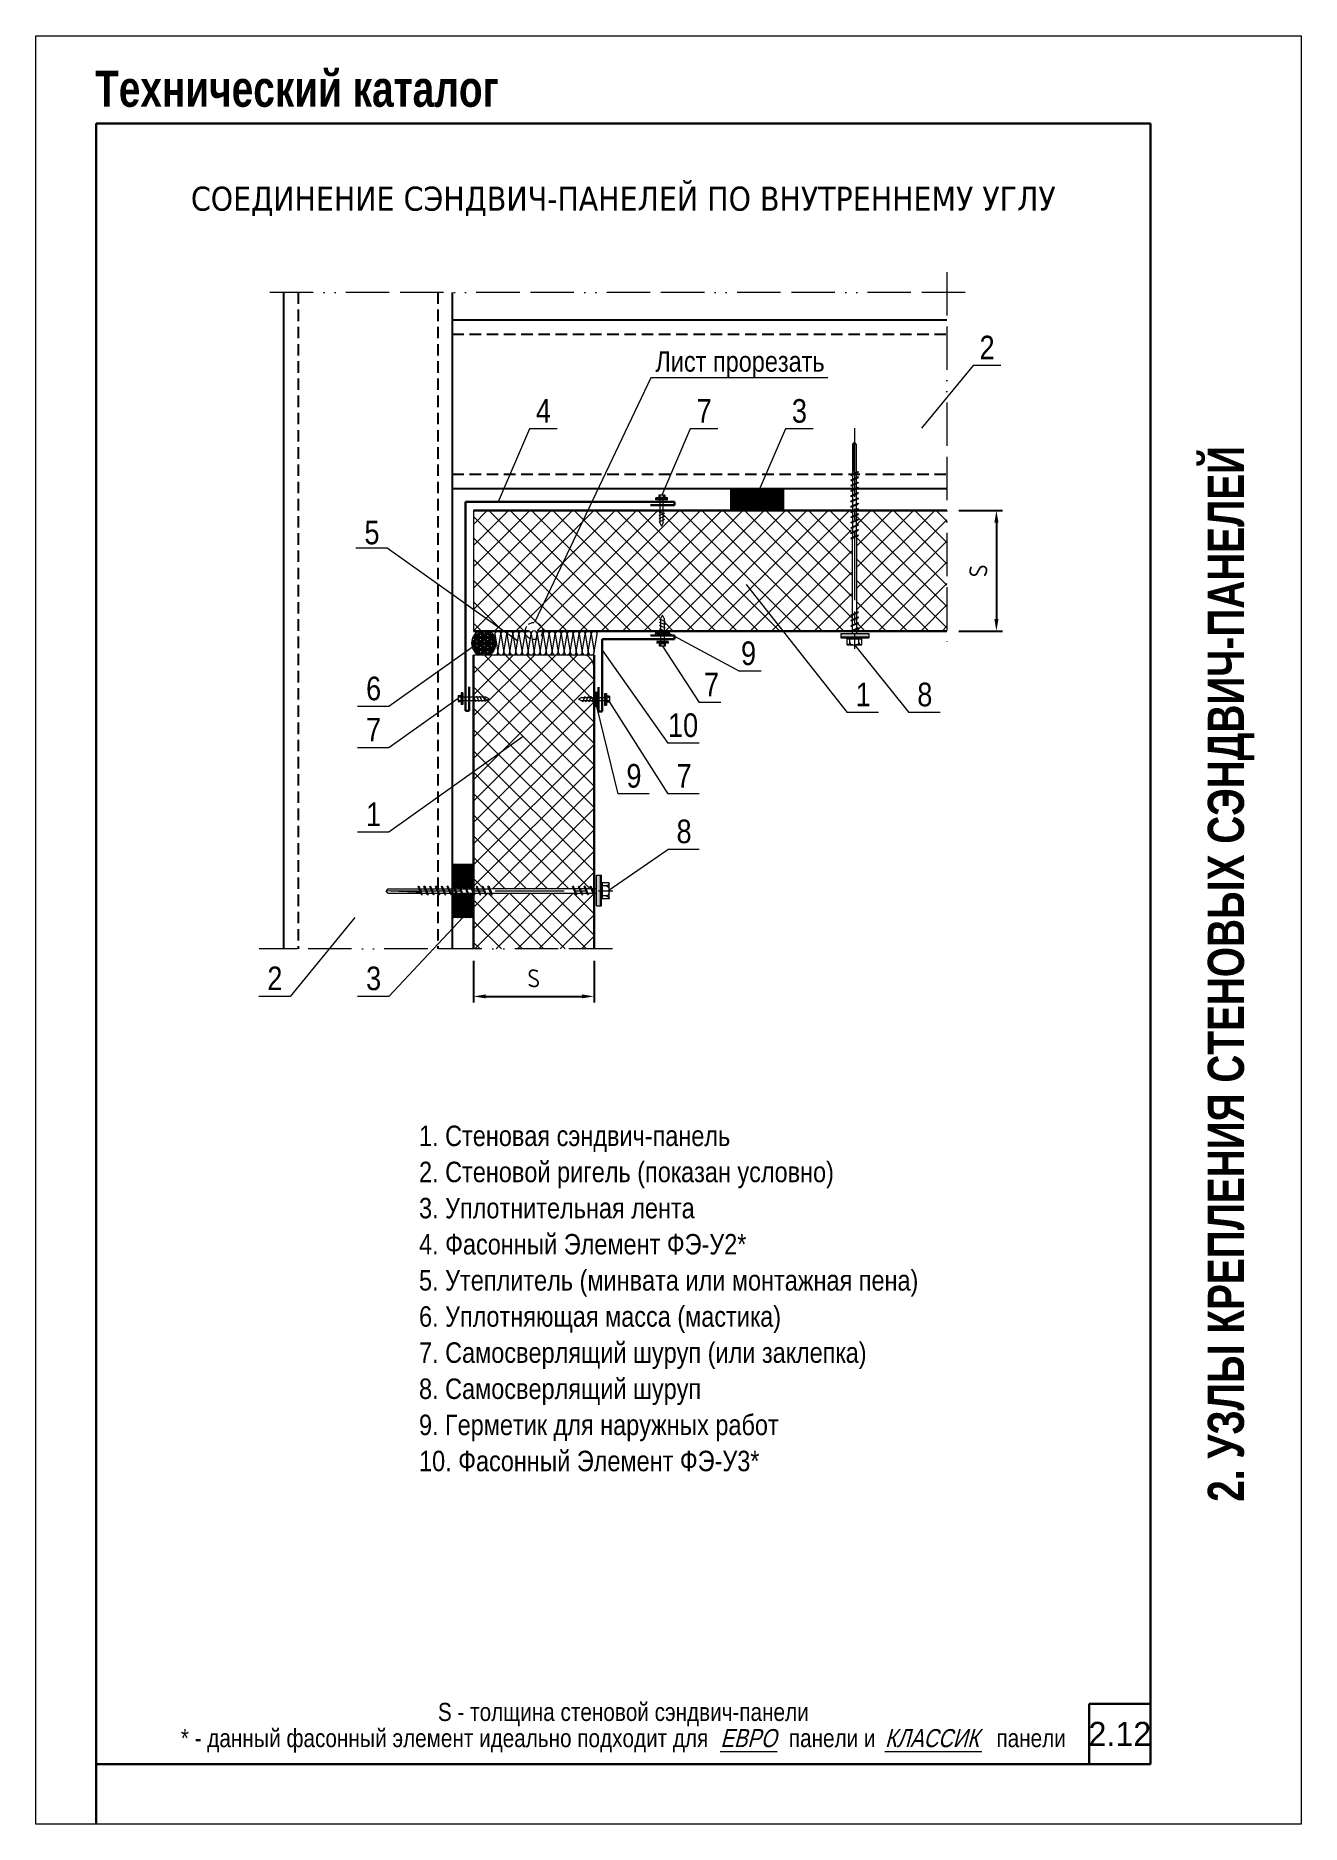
# Model space of a CAD drawing. Extents: x 5821 to 16321, y -13531 to 5774.
# Drawn here: x 6871 to 7921, y 2061 to 3546 of the extents above; entities that cross this region are included whole.
import ezdxf
from ezdxf.enums import TextEntityAlignment as Align

# ---------------------------------------------------------------- set-up
doc = ezdxf.new("R2010")
doc.units = 0
doc.header["$LTSCALE"] = 3
for name, pattern in [('ACAD_ISO13W100', [36, 12, -3, 12, -3, 0, -3, 0, -3]), ('CENTER2', [28.575, 19.05, -3.175, 3.175, -3.175]), ('HIDDEN2', [4.7625, 3.175, -1.5875])]:
    doc.linetypes.add(name, pattern=pattern)
doc.layers.get('0').update_dxf_attribs({"linetype": 'CONTINUOUS', "lineweight": 30})
doc.layers.get('DEFPOINTS').update_dxf_attribs({"linetype": 'CONTINUOUS'})
for name, color, linetype, lineweight in [('Logo', 1, 'CONTINUOUS', 9), ('new_fill', 8, 'CONTINUOUS', 13), ('RAZMER', 7, 'CONTINUOUS', 9), ('Нащельники', 1, 'CONTINUOUS', 30), ('Саморезы', 7, 'CONTINUOUS', 13)]:
    doc.layers.add(name, color=color, linetype=linetype, lineweight=lineweight)
doc.layers.add('Прогон', color=7, linetype='CONTINUOUS')
doc.styles.add('LOGO', font='HATTEN.TTF')
doc.styles.add('ROMANS', font='romans.shx', dxfattribs={"width": 0.85})
doc.styles.get("Standard").update_dxf_attribs({"font": 'TAHOMA.TTF'})
doc.styles.add('style1', font='ARIALN.TTF')
doc.styles.add('style2', font='impact.TTF')
doc.styles.add('курсив', font='ARIAL.TTF', dxfattribs={"width": 0.8, "oblique": 15})
doc.dimstyles.new('2.5', dxfattribs={"dimscale": 5, "dimtxt": 3, "dimasz": 2, "dimexe": 1, "dimexo": 2, "dimgap": 0, "dimtad": 0, "dimdec": 0, "dimlfac": 0.5, "dimzin": 9, "dimdsep": 46, "dimtxsty": 'ROMANS', "dimcen": -3, "dimdle": 1, "dimclrd": 256, "dimclre": 256, "dimclrt": 256, "dimadec": 0, "dimazin": 0, "dimtfac": 1, "dimtdec": 0, "dimtofl": 0, "dimtmove": 2, "dimatfit": 3, "dimfxl": 0, "dimtvp": 1, "dimtolj": 1, "dimtzin": 9, "dimarcsym": 0})
pattern_1 = [(45, (6592.311, -3617.928), (-8.838835, 8.838835), []), (135, (6592.311, -3617.928), (-8.838835, -8.838835), [])]
pattern_2 = [(90, (27338.4385, 1392.6648), (-1.25, 8e-17), []), (150, (27338.4385, 1392.6648), (-0.625, -1.082531755), []), (210, (27338.4385, 1392.6648), (0.625, -1.082531755), [])]

msp = doc.modelspace()

# ---------------------------------------------------------------- texts
msp.add_text('СОЕДИНЕНИЕ СЭНДВИЧ-ПАНЕЛЕЙ ПО ВНУТРЕННЕМУ УГЛУ', height=20).set_placement((7358.59, 3401.01), align=Align.CENTER)
at = {"style": 'style1'}
for s, height, p in [('2', 19.61, (7654.2, 3277.62)), ('Лист прорезать', 17, (7385.25, 3267.34)), ('4', 19.61, (7286.05, 3224.97)), ('7', 19.61, (7419.46, 3224.97)), ('3', 19.61, (7498.47, 3224.97)), ('5', 19.61, (7143.8, 3124.01)), ('9', 19.61, (7456.28, 3023.74)), ('7', 19.61, (7425.59, 2997.83)), ('6', 19.61, (7145.17, 2994.49)), ('1', 19.61, (7551.46, 2989.49)), ('8', 19.61, (7602.55, 2989.5)), ('7', 19.61, (7145.17, 2960.29)), ('10', 19.612, (7395.71, 2964.01)), ('9', 19.61, (7361.19, 2921.97)), ('7', 19.61, (7402.76, 2921.97)), ('1', 19.61, (7145.17, 2890.04)), ('8', 19.61, (7402.76, 2875.84)), ('2', 19.61, (7063.21, 2753.81)), ('3', 19.61, (7145.17, 2753.81)), ('1. Стеновая сэндвич-панель', 17, (7189.09, 2624.36)), ('2. Стеновой ригель (показан условно)', 17, (7189.09, 2594.36)), ('3. Уплотнительная лента', 17, (7189.09, 2564.36)), ('4. Фасонный Элемент ФЭ-У2*', 17, (7189.09, 2534.36)), ('5. Утеплитель (минвата или монтажная пена)', 17, (7189.09, 2504.36)), ('6. Уплотняющая масса (мастика)', 17, (7189.09, 2474.36)), ('7. Самосверлящий шуруп (или заклепка)', 17, (7189.09, 2444.36)), ('8. Самосверлящий шуруп', 17, (7189.09, 2414.36)), ('9. Герметик для наружных работ', 17, (7189.09, 2384.36)), ('10. Фасонный Элемент ФЭ-У3*', 17, (7189.09, 2354.36))]:
    msp.add_text(s, height=height, dxfattribs=at).set_placement(p)
for s, p in [('S - толщина стеновой сэндвич-панели', (7358.59, 2147)), ('* - данный фасонный элемент идеально подходит для              панели и                     панели', (7358.59, 2125.26))]:
    msp.add_text(s, height=15, dxfattribs=at).set_placement(p, align=Align.CENTER)
at = {"color": 1, "style": 'курсив', "oblique": 15, "width": 0.8}
for s, p in [('ЕВРО', (7462.41, 2125.26)), ('КЛАССИК', (7614.7, 2125.26))]:
    msp.add_text(s, height=15, dxfattribs=at).set_placement(p, align=Align.CENTER)
at = {"layer": 'new_fill', "style": 'style2'}
msp.add_text('Технический каталог', height=30, dxfattribs=at).set_placement((6920.3, 3487.31))
msp.add_text('2. УЗЛЫ КРЕПЛЕНИЯ СТЕНОВЫХ СЭНДВИЧ-ПАНЕЛЕЙ', height=30, rotation=90, dxfattribs=at).set_placement((7858.59, 2767.33), align=Align.MIDDLE_CENTER)
at = {"layer": 'new_fill', "style": 'LOGO'}
msp.add_text('2.12', height=20, dxfattribs=at).set_placement((7770.64, 2136.26), align=Align.MIDDLE_CENTER)

# ---------------------------------------------------------------- blocks, each defined once
blk = doc.blocks.new('саморез1')
at = {"layer": 'new_fill'}
blk.add_hatch(color=254, dxfattribs=at).paths.add_polyline_path([(-1.2, -4.8), (0, -4.8), (0, 4.8), (-1.2, 4.8)])
at = {"layer": 'Саморезы', "ltscale": 150}
for p, q in [((-3.9, 2.6), (-1.5, 2.6)), ((-3.9, 2.6), (-3.9, -2.4)), ((-2.9, 1.7), (-1.5, 1.7)), ((-1.9, 2.6), (-1.9, -2.4)), ((0, 4.8), (-1.5, 4.8)), ((-1.5, 4.8), (-1.5, -4.8)), ((-1.2, 4.8), (-1.2, -4.8)), ((0, 4.8), (0, -4.8)), ((19.2, 1.4), (0, 1.4)), ((8.4, 2.4), (10.5, -2.4)), ((11.1, 2.4), (13.2, -2.4)), ((13.8, 2.4), (15.9, -2.4)), ((16.4, 2.4), (18.5, -2.4)), ((19.2, 1.4), (21.8, 0)), ((19.2, -1.4), (21.8, 0)), ((-3.9, -2.4), (-1.5, -2.4)), ((-2.9, -1.4), (-1.5, -1.4)), ((0, -4.8), (-1.5, -4.8)), ((0, -1.4), (19.2, -1.4))]:
    blk.add_line(p, q, dxfattribs=at)
for centre, start, end in [((-2.9, 2.7), 182.373, 269.9653), ((-2.9, 0.7), 90.0347, 177.627), ((-2.9, -0.4), 182.373, 269.9653), ((-2.9, -2.4), 90.0347, 177.627)]:
    blk.add_arc(centre, 1, start, end, dxfattribs=at)
blk = doc.blocks.new('*D316')
at = {"layer": 'DEFPOINTS', "color": 0, "transparency": 16777216}
for p in [(7627.1, 3152), (7627.1, 3052), (7668.2, 3052)]:
    blk.add_point(p, dxfattribs=at)
at = {"layer": 'RAZMER', "lineweight": -2, "transparency": 16777216}
for p, q in [((7637.1, 3152), (7673.2, 3152)), ((7668.2, 3142), (7668.2, 3062)), ((7637.1, 3052), (7673.2, 3052))]:
    blk.add_line(p, q, dxfattribs=at)
at = {"layer": 'RAZMER', "transparency": 16777216}
for points in [[(7666.5, 3142), (7669.9, 3142), (7668.2, 3152)], [(7666.5, 3062), (7669.9, 3062), (7668.2, 3052)]]:
    blk.add_solid(points, dxfattribs=at)
at = {"layer": 'RAZMER', "transparency": 16777216, "insert": (7653.2, 3102), "char_height": 15, "attachment_point": 5, "rotation": 90, "style": 'ROMANS'}
blk.add_mtext('\\A1;S', dxfattribs=at)
blk = doc.blocks.new('*D317')
at = {"layer": 'DEFPOINTS', "color": 0, "transparency": 16777216}
for p in [(7234.3, 2788.1), (7334.3, 2788.1), (7334.3, 2748.6)]:
    blk.add_point(p, dxfattribs=at)
at = {"layer": 'RAZMER', "lineweight": -2, "transparency": 16777216}
for p, q in [((7234.3, 2778.1), (7234.3, 2743.6)), ((7334.3, 2778.1), (7334.3, 2743.6)), ((7244.3, 2748.6), (7324.3, 2748.6))]:
    blk.add_line(p, q, dxfattribs=at)
at = {"layer": 'RAZMER', "transparency": 16777216}
for points in [[(7244.3, 2750.3), (7244.3, 2747), (7234.3, 2748.6)], [(7324.3, 2750.3), (7324.3, 2747), (7334.3, 2748.6)]]:
    blk.add_solid(points, dxfattribs=at)
at = {"layer": 'RAZMER', "transparency": 16777216, "insert": (7284.3, 2763.6), "char_height": 15, "attachment_point": 5, "style": 'ROMANS'}
blk.add_mtext('\\A1;S', dxfattribs=at)
blk = doc.blocks.new('саморез4')
at = {"layer": 'new_fill'}
blk.add_hatch(color=254, dxfattribs=at).paths.add_polyline_path([(-2.4, -9.4), (0, -9.4), (0, 9.8), (-2.4, 9.8)])
at = {"layer": 'Саморезы', "ltscale": 150}
for p, q in [((-7.9, 5), (-3.1, 5)), ((-7.9, -5), (-7.9, 5)), ((-5.9, 3.1), (-3.1, 3.1)), ((-3.8, -5), (-3.8, 5)), ((0, 9.8), (-3.1, 9.8)), ((-3.1, -9.4), (-3.1, 9.8)), ((-2.4, -9.4), (-2.4, 9.8)), ((0, -9.4), (0, 9.8)), ((64.9, 1.5), (0, 1.5)), ((1.3, -2.2), (3.4, 2.7)), ((1.9, -2.2), (4, 2.7)), ((3.7, 2.9), (3.4, 2.7)), ((3.7, 2.9), (4, 2.7)), ((4.9, -2.2), (7, 2.7)), ((5.5, -2.2), (7.6, 2.7)), ((7.3, 2.9), (7, 2.7)), ((7.3, 2.9), (7.6, 2.7)), ((8.6, -2.2), (10.7, 2.7)), ((9.2, -2.2), (11.3, 2.7)), ((11, 2.9), (10.7, 2.7)), ((11, 2.9), (11.3, 2.7)), ((12.2, -2.2), (14.3, 2.7)), ((12.8, -2.2), (14.9, 2.7)), ((14.6, 2.9), (14.3, 2.7)), ((14.6, 2.9), (14.9, 2.7)), ((64.9, -2.2), (67, 2.7)), ((65.6, -2.2), (67.7, 2.7)), ((67.3, 2.9), (67, 2.7)), ((130, 1.3), (67.1, 1.3)), ((67.3, 2.9), (67.7, 2.7)), ((68.6, -2.2), (70.7, 2.7)), ((69.2, -2.2), (71.3, 2.7)), ((71, 2.9), (70.7, 2.7)), ((71, 2.9), (71.3, 2.7)), ((72.2, -2.2), (74.3, 2.7)), ((72.8, -2.2), (74.9, 2.7)), ((74.6, 2.9), (74.3, 2.7)), ((74.6, 2.9), (74.9, 2.7)), ((75.8, -2.2), (77.9, 2.7)), ((76.4, -2.2), (78.5, 2.7)), ((78.2, 2.9), (77.9, 2.7)), ((78.2, 2.9), (78.5, 2.7)), ((79.5, -2.2), (81.5, 2.7)), ((80.1, -2.2), (82.2, 2.7)), ((81.9, 2.9), (81.5, 2.7)), ((81.9, 2.9), (82.2, 2.7)), ((83.1, -2.2), (85.2, 2.7)), ((83.7, -2.2), (85.8, 2.7)), ((85.5, 2.9), (85.2, 2.7)), ((85.5, 2.9), (85.8, 2.7)), ((86.7, -2.2), (88.8, 2.7)), ((87.3, -2.2), (89.4, 2.7)), ((89.1, 2.9), (88.8, 2.7)), ((89.1, 2.9), (89.4, 2.7)), ((90.3, -2.2), (92.4, 2.7)), ((90.9, -2.2), (93, 2.7)), ((92.7, 2.9), (92.4, 2.7)), ((92.7, 2.9), (93, 2.7)), ((94, -2.2), (96.1, 2.7)), ((94.6, -2.2), (96.7, 2.7)), ((96.4, 2.9), (96.1, 2.7)), ((96.4, 2.9), (96.7, 2.7)), ((97.6, -2.2), (99.7, 2.7)), ((98.2, -2.2), (100.3, 2.7)), ((100, 2.9), (99.7, 2.7)), ((100, 2.9), (100.3, 2.7)), ((101.2, -2.2), (103.3, 2.7)), ((101.8, -2.2), (103.9, 2.7)), ((103.6, 2.9), (103.3, 2.7)), ((103.6, 2.9), (103.9, 2.7)), ((104.8, -2.2), (106.9, 2.7)), ((105.5, -2.2), (107.6, 2.7)), ((107.2, 2.9), (106.9, 2.7)), ((107.2, 2.9), (107.6, 2.7)), ((108.5, -2.2), (110.6, 2.7)), ((109.1, -2.2), (111.2, 2.7)), ((110.9, 2.9), (110.6, 2.7)), ((110.9, 2.9), (111.2, 2.7)), ((130, 1.3), (131.2, 0)), ((-7.9, -5), (-3.1, -5)), ((-5.9, -3.1), (-3.1, -3.1)), ((0, -9.4), (-3.1, -9.4)), ((64.9, -1.5), (0, -1.5)), ((64.9, -1.5), (0, -1.5)), ((1.6, -2.4), (1.3, -2.2)), ((1.6, -2.4), (1.9, -2.2)), ((5.2, -2.4), (4.9, -2.2)), ((5.2, -2.4), (5.5, -2.2)), ((8.9, -2.4), (8.6, -2.2)), ((8.9, -2.4), (9.2, -2.2)), ((12.5, -2.4), (12.2, -2.2)), ((12.5, -2.4), (12.8, -2.2)), ((65.3, -2.4), (64.9, -2.2)), ((65.3, -2.4), (65.6, -2.2)), ((130, -1.3), (67.1, -1.3)), ((68.9, -2.4), (68.6, -2.2)), ((68.9, -2.4), (69.2, -2.2)), ((72.5, -2.4), (72.2, -2.2)), ((72.5, -2.4), (72.8, -2.2)), ((76.1, -2.4), (75.8, -2.2)), ((76.1, -2.4), (76.4, -2.2)), ((79.8, -2.4), (79.5, -2.2)), ((79.8, -2.4), (80.1, -2.2)), ((83.4, -2.4), (83.1, -2.2)), ((83.4, -2.4), (83.7, -2.2)), ((87, -2.4), (86.7, -2.2)), ((87, -2.4), (87.3, -2.2)), ((90.6, -2.4), (90.3, -2.2)), ((90.6, -2.4), (90.9, -2.2)), ((94.3, -2.4), (94, -2.2)), ((94.3, -2.4), (94.6, -2.2)), ((97.9, -2.4), (97.6, -2.2)), ((97.9, -2.4), (98.2, -2.2)), ((101.5, -2.4), (101.2, -2.2)), ((101.5, -2.4), (101.8, -2.2)), ((105.1, -2.4), (104.8, -2.2)), ((105.1, -2.4), (105.5, -2.2)), ((108.8, -2.4), (108.5, -2.2)), ((108.8, -2.4), (109.1, -2.2)), ((130, -1.3), (131.2, 0))]:
    blk.add_line(p, q, dxfattribs=at)
at = {"layer": 'Саморезы'}
for p, q in [((67.1, 1.3), (64.9, 1.5)), ((67.1, -1.3), (64.9, -1.5))]:
    blk.add_line(p, q, dxfattribs=at)
at = {"layer": 'Саморезы', "ltscale": 150}
for centre, radius, start, end in [((-5.9, 5.1), 2, 182.373, 269.9653), ((-5.9, 1.1), 2, 90.0347, 177.627), ((80.3, 1057.7), 1058.9, 271.592, 272.7554), ((-5.9, -1.1), 2, 182.373, 269.9653), ((-5.9, -5.1), 2, 90.0347, 177.627)]:
    blk.add_arc(centre, radius, start, end, dxfattribs=at)

# ---------------------------------------------------------------- dimensions: what is measured, and where the dimension line sits
at = {"layer": 'RAZMER'}
dim = msp.add_linear_dim(base=(7668.2, 3051.99), p1=(7627.1, 3151.99), p2=(7627.1, 3051.99), angle=90, text='S', dimstyle='2.5', dxfattribs=at)
dim.commit()
dim.dimension.update_dxf_attribs({"geometry": '*D316', "text_midpoint": (7653.2, 3101.99)})
dim = msp.add_linear_dim(base=(7334.34, 2748.64), p1=(7234.34, 2788.07), p2=(7334.34, 2788.07), text='S', dimstyle='2.5', dxfattribs=at)
dim.commit()
dim.dimension.update_dxf_attribs({"geometry": '*D317', "text_midpoint": (7284.34, 2763.64)})

# ---------------------------------------------------------------- hatches: boundary and pattern name
at = {"layer": 'new_fill'}
h = msp.add_hatch(dxfattribs=at)
h.set_pattern_fill('NET3', color=256, scale=10, angle=90, style=0)
h.set_pattern_definition(pattern_2)
h.paths.add_polyline_path([(7491.91, 3170.38), (7447.86, 3170.38), (7447.86, 3151.99), (7491.91, 3151.99)])
h = msp.add_hatch(dxfattribs=at)
h.set_pattern_fill('ANSI37', color=256, scale=100, style=0)
h.set_pattern_definition(pattern_1)
h.paths.add_polyline_path([(7234.34, 3151.99), (7234.34, 3051.98), (7236.33, 3051.98, -0.1146746), (7237.46, 3051.98), (7241.33, 3051.98, -0.1145954), (7242.46, 3051.98), (7246.33, 3051.98, -0.1145162), (7247.46, 3051.98), (7251.33, 3051.98, -0.1144369), (7252.46, 3051.98), (7256.33, 3051.98, -0.1143576), (7257.46, 3051.98), (7261.33, 3051.98, -0.1142782), (7262.46, 3051.98), (7266.33, 3051.98, -0.1141988), (7267.46, 3051.98), (7271.33, 3051.98, -0.1141193), (7272.46, 3051.98), (7276.33, 3051.98, -0.1140398), (7277.46, 3051.98), (7281.33, 3051.98, -0.1139602), (7282.46, 3051.98), (7286.33, 3051.98, -0.1138805), (7287.46, 3051.98), (7291.33, 3051.98, -0.1138008), (7292.46, 3051.98), (7296.33, 3051.98, -0.1137211), (7297.46, 3051.98), (7301.33, 3051.98, -0.1136413), (7302.46, 3051.98), (7306.33, 3051.98, -0.1135614), (7307.46, 3051.98), (7311.34, 3051.98, -0.1134815), (7312.46, 3051.98), (7316.34, 3051.98, -0.1134016), (7317.46, 3051.98), (7321.34, 3051.98, -0.1133216), (7322.45, 3051.98), (7326.34, 3051.99, -0.1132415), (7327.45, 3051.99), (7331.34, 3051.99, -0.1131614), (7332.45, 3051.99), (7388.24, 3051.99), (7388.24, 3063.21), (7392.44, 3063.21), (7392.44, 3051.99), (7547.94, 3051.99), (7547.94, 3151.99)])
h.paths.add_polyline_path([(7627.1, 3051.99), (7627.1, 3151.99), (7552.74, 3151.99), (7552.74, 3051.99)])
h = msp.add_hatch(dxfattribs=at)
h.set_pattern_fill('ESCHER', color=256, scale=5, style=0)
h.set_pattern_definition([(60, (29647.1414, 5260.518), (-6, -1e-09), [5.5, -0.5]), (180, (29647.1414, 5260.518), (3, -5.1961524), [5.5, -0.5]), (300, (29647.1414, 5260.518), (6, -1e-09), [5.5, -0.5]), (60, (29647.6414, 5260.518), (-6, -1e-09), [1, -5]), (300, (29647.6414, 5260.518), (6, -1e-09), [1, -5]), (60, (29646.8914, 5260.951), (-6, -1e-09), [1, -5]), (180, (29646.8914, 5260.951), (3, -5.1961524), [1, -5]), (300, (29646.8914, 5260.085), (6, -1e-09), [1, -5]), (180, (29646.8914, 5260.085), (3, -5.1961524), [1, -5]), (60, (29645.1414, 5260.518), (-6, -1e-09), [1, -5]), (300, (29645.1414, 5260.518), (6, -1e-09), [1, -5]), (60, (29648.1414, 5258.786), (-6, -1e-09), [1, -5]), (180, (29648.1414, 5258.786), (3, -5.1961524), [1, -5]), (300, (29648.1414, 5262.25), (6, -1e-09), [1, -5]), (180, (29648.1414, 5262.25), (3, -5.1961524), [1, -5]), (0, (29648.1414, 5261.384), (-3, 5.1961524), [3.5, -2.5]), (0, (29648.1414, 5259.652), (-3, 5.1961524), [3.5, -2.5]), (120, (29647.3914, 5261.817), (-6, 1e-09), [3.5, -2.5]), (120, (29645.8914, 5260.951), (-6, 1e-09), [3.5, -2.5]), (240, (29645.8914, 5260.085), (3, -5.1961524), [3.5, -2.5]), (240, (29647.3914, 5259.219), (3, -5.1961524), [3.5, -2.5])])
h.paths.add_polyline_path([(7247.52, 3052.04), (7238.26, 3052.04, 0.5498773), (7238.26, 3032.05), (7247.52, 3032.05, 0.5498857)])
h = msp.add_hatch(dxfattribs=at)
h.set_pattern_fill('NET3', color=256, scale=10, style=0)
h.set_pattern_definition([(0, (7885.9724, -2415.444), (0, 1.25), []), (60, (7885.9724, -2415.444), (-1.08253175, 0.625), []), (120, (7885.9724, -2415.444), (-1.08253175, -0.625), [])])
h.paths.add_polyline_path([(7389.02, 3051.99), (7387.17, 3051.99, 1), (7387.17, 3048.21), (7389.02, 3048.21)])
h.paths.add_polyline_path([(7393.22, 3051.99), (7389.02, 3051.99), (7389.02, 3048.21), (7393.22, 3048.21)])
h.paths.add_polyline_path([(7395.06, 3051.99), (7393.22, 3051.99), (7393.22, 3048.21), (7395.06, 3048.21, 1)])
h = msp.add_hatch(dxfattribs=at)
h.set_pattern_fill('ANSI37', color=256, scale=100, style=0)
h.set_pattern_definition(pattern_1)
h.paths.add_polyline_path([(7234.34, 2838.6), (7334.34, 2838.6), (7334.34, 3021.08, 0.2717), (7327.94, 3031.99), (7234.34, 3031.99)])
h = msp.add_hatch(dxfattribs=at)
h.set_pattern_fill('NET3', color=256, scale=10, style=0)
h.set_pattern_definition([(0, (7976.1914, -2325.1246), (0, 1.25), []), (60, (7976.1914, -2325.1246), (-1.08253175, 0.625), []), (120, (7976.1914, -2325.1246), (-1.08253175, -0.625), [])])
h.paths.add_polyline_path([(7338.12, 2999.25, 1), (7334.34, 2999.25), (7334.34, 2997.41), (7338.12, 2997.41)])
h.paths.add_polyline_path([(7338.12, 2997.41), (7334.34, 2997.41), (7334.34, 2993.21), (7338.12, 2993.21)])
h.paths.add_polyline_path([(7338.12, 2993.21), (7334.34, 2993.21), (7334.34, 2991.36, 1), (7338.12, 2991.36)])
h = msp.add_hatch(dxfattribs=at)
h.set_pattern_fill('NET3', color=256, scale=10, angle=90, style=0)
h.set_pattern_definition(pattern_2)
h.paths.add_polyline_path([(7234.34, 2858.23), (7216.71, 2858.23), (7216.71, 2838.6), (7234.34, 2838.6)])
h.paths.add_polyline_path([(7234.34, 2833.8), (7216.71, 2833.8), (7216.71, 2814.18), (7234.34, 2814.18)])
h = msp.add_hatch(dxfattribs=at)
h.set_pattern_fill('ANSI37', color=256, scale=100, style=0)
h.set_pattern_definition(pattern_1)
h.paths.add_polyline_path([(7234.34, 2833.8), (7234.34, 2788.07), (7334.34, 2788.07), (7334.34, 2833.8)])

# ---------------------------------------------------------------- linework, layer by layer
at = {"color": 1}
for p, q in [((6921.09, 3473.41), (7796.09, 3473.41)), ((6921.09, 3473.41), (6921.09, 2061.26)), ((7796.09, 3473.41), (7796.09, 2111.26)), ((7745.18, 2161.26), (7796.09, 2161.26)), ((7745.18, 2161.26), (7745.18, 2111.26)), ((6921.09, 2111.26), (7796.09, 2111.26))]:
    msp.add_line(p, q, dxfattribs=at)
for p, q in [((7234.34, 3151.99), (7627.1, 3151.99)), ((7279.98, 3051.98), (7234.34, 3051.98)), ((7627.1, 3051.99), (7288.93, 3051.98)), ((7234.34, 3031.99), (7234.34, 2788.07)), ((7334.34, 3031.99), (7334.34, 2788.07))]:
    msp.add_line(p, q)
at = {"layer": 'Logo'}
for p, q in [((7439.07, 2121.69), (7486.31, 2121.69)), ((7575.69, 2121.69), (7656.14, 2121.69))]:
    msp.add_line(p, q, dxfattribs=at)
at = {"layer": 'new_fill'}
for p, q in [((7447.86, 3151.99), (7447.86, 3170.38)), ((7491.91, 3151.99), (7491.91, 3170.38)), ((7252.04, 3049.55), (7254.54, 3034.55)), ((7254.54, 3034.55), (7257.04, 3049.55)), ((7257.04, 3049.55), (7259.54, 3034.55)), ((7259.54, 3034.55), (7262.04, 3049.55)), ((7262.04, 3049.55), (7264.54, 3034.55)), ((7264.54, 3034.55), (7267.04, 3049.55)), ((7267.04, 3049.55), (7269.54, 3034.55)), ((7269.54, 3034.55), (7272.04, 3049.55)), ((7272.04, 3049.55), (7274.54, 3034.55)), ((7274.54, 3034.55), (7277.04, 3049.55)), ((7277.04, 3049.55), (7279.54, 3034.55)), ((7279.54, 3034.55), (7282.04, 3049.55)), ((7282.04, 3049.55), (7284.54, 3034.55)), ((7284.54, 3034.55), (7287.04, 3049.55)), ((7287.04, 3049.55), (7289.54, 3034.55)), ((7289.54, 3034.55), (7292.04, 3049.55)), ((7292.04, 3049.55), (7294.54, 3034.55)), ((7294.54, 3034.55), (7297.04, 3049.55)), ((7297.04, 3049.55), (7299.54, 3034.55)), ((7299.54, 3034.55), (7302.04, 3049.55)), ((7302.04, 3049.55), (7304.54, 3034.55)), ((7304.54, 3034.55), (7307.04, 3049.55)), ((7307.04, 3049.55), (7309.54, 3034.55)), ((7309.54, 3034.55), (7312.04, 3049.55)), ((7312.04, 3049.55), (7314.54, 3034.55)), ((7314.54, 3034.55), (7317.04, 3049.55)), ((7317.04, 3049.55), (7319.54, 3034.55)), ((7319.54, 3034.55), (7322.04, 3049.55)), ((7322.04, 3049.55), (7324.54, 3034.55)), ((7324.54, 3034.55), (7327.04, 3049.55)), ((7327.04, 3049.55), (7329.54, 3034.55)), ((7329.54, 3034.55), (7332.04, 3049.55)), ((7332.04, 3049.55), (7334.54, 3034.55)), ((7334.54, 3034.55), (7337.04, 3049.55)), ((7234.34, 2858.23), (7216.71, 2858.23)), ((7234.34, 2814.18), (7216.71, 2814.18))]:
    msp.add_line(p, q, dxfattribs=at)
for centre, radius, start, end in [((7254.54, 3049.55), 2.5, 0, 180), ((7259.54, 3049.55), 2.5, 0, 180), ((7264.54, 3049.55), 2.5, 0, 180), ((7269.54, 3049.55), 2.5, 0, 180), ((7274.54, 3049.55), 2.5, 0, 180), ((7279.54, 3049.55), 2.5, 0, 180), ((7284.54, 3049.55), 2.5, 0, 180), ((7289.54, 3049.55), 2.5, 0, 180), ((7294.54, 3049.55), 2.5, 0, 180), ((7299.54, 3049.55), 2.5, 0, 180), ((7304.54, 3049.55), 2.5, 0, 180), ((7309.54, 3049.55), 2.5, 0, 180), ((7314.54, 3049.55), 2.5, 0, 180), ((7319.54, 3049.55), 2.5, 0, 180), ((7324.54, 3049.55), 2.5, 0, 180), ((7329.54, 3049.55), 2.5, 0, 180), ((7334.54, 3049.55), 2.5, 0, 180), ((7252.04, 3034.55), 2.5, 270, 0), ((7257.04, 3034.55), 2.5, 180, 270), ((7257.04, 3034.55), 2.5, 270, 0), ((7262.04, 3034.55), 2.5, 180, 270), ((7262.04, 3034.55), 2.5, 270, 0), ((7267.04, 3034.55), 2.5, 180, 270), ((7267.04, 3034.55), 2.5, 270, 0), ((7272.04, 3034.55), 2.5, 180, 270), ((7272.04, 3034.55), 2.5, 270, 0), ((7277.04, 3034.55), 2.5, 180, 270), ((7277.04, 3034.55), 2.5, 270, 0), ((7282.04, 3034.55), 2.5, 180, 270), ((7282.04, 3034.55), 2.5, 270, 0), ((7287.04, 3034.55), 2.5, 180, 270), ((7287.04, 3034.55), 2.5, 270, 0), ((7292.04, 3034.55), 2.5, 180, 270), ((7292.04, 3034.55), 2.5, 270, 0), ((7297.04, 3034.55), 2.5, 180, 270), ((7297.04, 3034.55), 2.5, 270, 0), ((7302.04, 3034.55), 2.5, 180, 270), ((7302.04, 3034.55), 2.5, 270, 0), ((7307.04, 3034.55), 2.5, 180, 270), ((7307.04, 3034.55), 2.5, 270, 0), ((7312.04, 3034.55), 2.5, 180, 270), ((7312.04, 3034.55), 2.5, 270, 0), ((7317.04, 3034.55), 2.5, 180, 270), ((7317.04, 3034.55), 2.5, 270, 0), ((7322.04, 3034.55), 2.5, 180, 270), ((7322.04, 3034.55), 2.5, 270, 0), ((7327.04, 3034.55), 2.5, 180, 270), ((7327.04, 3034.55), 2.5, 270, 0), ((7321.84, 3021.08), 12.5, 0, 60.80129), ((7332.04, 3034.55), 2.5, 180, 270), ((7332.04, 3034.55), 2.5, 270, 0)]:
    msp.add_arc(centre, radius, start, end, dxfattribs=at)
at = {"layer": 'RAZMER', "linetype": 'ACAD_ISO13W100'}
for p, q in [((7627.1, 3349.9), (7627.1, 3040.45)), ((7642.23, 3333.18), (7057.32, 3333.18)), ((7349.5, 2788.07), (7056.4, 2788.07))]:
    msp.add_line(p, q, dxfattribs=at)
at = {"layer": 'RAZMER'}
for p, q in [((7648.87, 3272.5), (7605.89, 3220.33)), ((7671.73, 3272.5), (7648.87, 3272.5)), ((7381.35, 3262.16), (7285, 3059.12)), ((7528.31, 3262.16), (7381.35, 3262.16)), ((7280.72, 3219.85), (7254.66, 3159.38)), ((7303.58, 3219.85), (7280.72, 3219.85)), ((7414.13, 3219.85), (7390.46, 3164.92)), ((7436.99, 3219.85), (7414.13, 3219.85)), ((7493.15, 3219.85), (7469.47, 3164.92)), ((7516, 3219.85), (7493.15, 3219.85)), ((7234.34, 3151.99), (7234.34, 3051.98)), ((7162.69, 3120.68), (7136.66, 3120.68)), ((7271.04, 3043.56), (7162.69, 3120.68)), ((7460.63, 3090.75), (7544.33, 2984.32)), ((7396.95, 3050.05), (7454.89, 3018.56)), ((7238.15, 3042.05), (7164.06, 2989.31)), ((7334.34, 3031.99), (7234.34, 3031.99)), ((7341.12, 3036.06), (7395.62, 2958.84)), ((7391.24, 3039.37), (7421.65, 2992.66)), ((7550.34, 3040.45), (7595.41, 2984.32)), ((7472.85, 3018.56), (7454.89, 3018.56)), ((7164.06, 2989.31), (7138.03, 2989.31)), ((7221.62, 2995.9), (7164.06, 2955.11)), ((7336.23, 2989.47), (7354.05, 2916.8)), ((7347.06, 2992.91), (7395.62, 2916.8)), ((7439.61, 2992.66), (7421.65, 2992.66)), ((7570.35, 2984.32), (7544.33, 2984.32)), ((7621.44, 2984.32), (7595.41, 2984.32)), ((7275.6, 2964.31), (7164.06, 2884.87)), ((7421.65, 2958.84), (7395.62, 2958.84)), ((7164.06, 2955.11), (7138.03, 2955.11)), ((7380.08, 2916.8), (7354.05, 2916.8)), ((7421.65, 2916.8), (7395.62, 2916.8)), ((7164.06, 2884.87), (7138.03, 2884.87)), ((7345.87, 2836.2), (7395.62, 2870.66)), ((7421.65, 2870.66), (7395.62, 2870.66)), ((7135.71, 2814.18), (7082.11, 2748.64)), ((7225.57, 2814.18), (7164.06, 2748.64)), ((7082.11, 2748.64), (7056.08, 2748.64)), ((7164.06, 2748.64), (7138.03, 2748.64))]:
    msp.add_line(p, q, dxfattribs=at)
at = {"layer": 'RAZMER', "linetype": 'CENTER2'}
for p, q in [((7550.34, 3220.48), (7550.34, 3037.18)), ((7166.65, 2836.2), (7349.96, 2836.2))]:
    msp.add_line(p, q, dxfattribs=at)
at = {"layer": 'RAZMER'}
msp.add_lwpolyline([(6871.09, 3546.26), (7921.09, 3546.26), (7921.09, 2061.26), (6871.09, 2061.26)], close=True, dxfattribs=at)
at = {"layer": 'RAZMER', "linetype": 'HIDDEN2', "ltscale": 0.5}
msp.add_circle((7284.5, 3052.05), 7.09, dxfattribs=at)
at = {"layer": 'RAZMER'}
for centre, radius, start, end in [((7244.6, 3042.05), 11.84, 122.38856, 237.61162), ((7241.18, 3042.05), 11.84, 302.38838, 57.61144), ((7387.17, 3050.1), 1.89, 90, 270), ((7395.06, 3050.1), 1.89, 270, 90), ((7336.23, 2999.25), 1.89, 0, 180), ((7336.23, 2991.36), 1.89, 180, 0)]:
    msp.add_arc(centre, radius, start, end, dxfattribs=at)
at = {"layer": 'Нащельники'}
for p, q in [((7227.56, 2985.78), (7227.56, 3159.38)), ((7401.15, 3159.38), (7227.56, 3159.38)), ((7381.15, 3156.38), (7401.15, 3156.38)), ((7401.15, 3156.38), (7401.15, 3159.38)), ((7341.12, 3045.31), (7341.12, 2985.31)), ((7341.12, 3045.31), (7401.12, 3045.31)), ((7381.12, 3048.31), (7401.12, 3048.31)), ((7401.12, 3048.31), (7401.12, 3045.31)), ((7230.56, 3005.78), (7230.56, 2985.78)), ((7338.12, 3005.31), (7338.12, 2985.31)), ((7230.56, 2985.78), (7227.56, 2985.78)), ((7338.12, 2985.31), (7341.12, 2985.31))]:
    msp.add_line(p, q, dxfattribs=at)
at = {"layer": 'Прогон'}
for p, q in [((7076.71, 3333.18), (7076.71, 2788.07)), ((7216.71, 3333.18), (7216.71, 2788.07)), ((7216.71, 3310.38), (7627.1, 3310.38)), ((7216.71, 3170.38), (7627.1, 3170.38))]:
    msp.add_line(p, q, dxfattribs=at)
at = {"layer": 'Прогон', "linetype": 'HIDDEN2'}
for p, q in [((7088.71, 3333.18), (7088.71, 2788.07)), ((7204.71, 3333.18), (7204.71, 2788.07)), ((7216.71, 3298.38), (7627.1, 3298.38)), ((7216.71, 3182.38), (7627.1, 3182.38))]:
    msp.add_line(p, q, dxfattribs=at)
at = {"layer": 'Прогон', "color": 7, "lineweight": 0}
for centre, radius, start, end in [((7244.6, 3042.05), 11.84, 122.39085, 160.55031), ((7244.6, 3042.05), 11.84, 122.38856, 122.39085), ((7244.6, 3042.05), 11.84, 122.38856, 122.39085), ((7395.06, 3050.1), 1.89, 270, 90)]:
    msp.add_arc(centre, radius, start, end, dxfattribs=at)

# ---------------------------------------------------------------- block references
at = {"layer": 'RAZMER', "rotation": 270.0000000000022}
msp.add_blockref('саморез1', (7390.34, 3160.98), dxfattribs=at)
at = {"layer": 'RAZMER', "xscale": -1}
for p, rotation in [((7391.12, 3043.31), 269.9999999999978), ((7343.12, 2995.31), 359.9999999999978)]:
    msp.add_blockref('саморез1', p, dxfattribs=dict(at, rotation=rotation))
at = {"layer": 'RAZMER'}
msp.add_blockref('саморез1', (7225.56, 2995.78), dxfattribs=at)
at = {"layer": 'Прогон', "xscale": -1.21, "yscale": 1.21, "zscale": 1.21, "rotation": 270.0000000000055}
msp.add_blockref('саморез4', (7550.34, 3049.99), dxfattribs=at)
at = {"layer": 'Прогон', "xscale": -1.331, "yscale": 1.331, "zscale": 1.331}
msp.add_blockref('саморез4', (7336.34, 2836.2), dxfattribs=at)

msp.set_redraw_order([(e.dxf.handle, doc.entitydb.next_handle()) for e in msp.query("TEXT MTEXT ATTDEF DIMENSION ARC_DIMENSION")])  # texts and dimensions are drawn at this point

doc.saveas('drawing.dxf')
